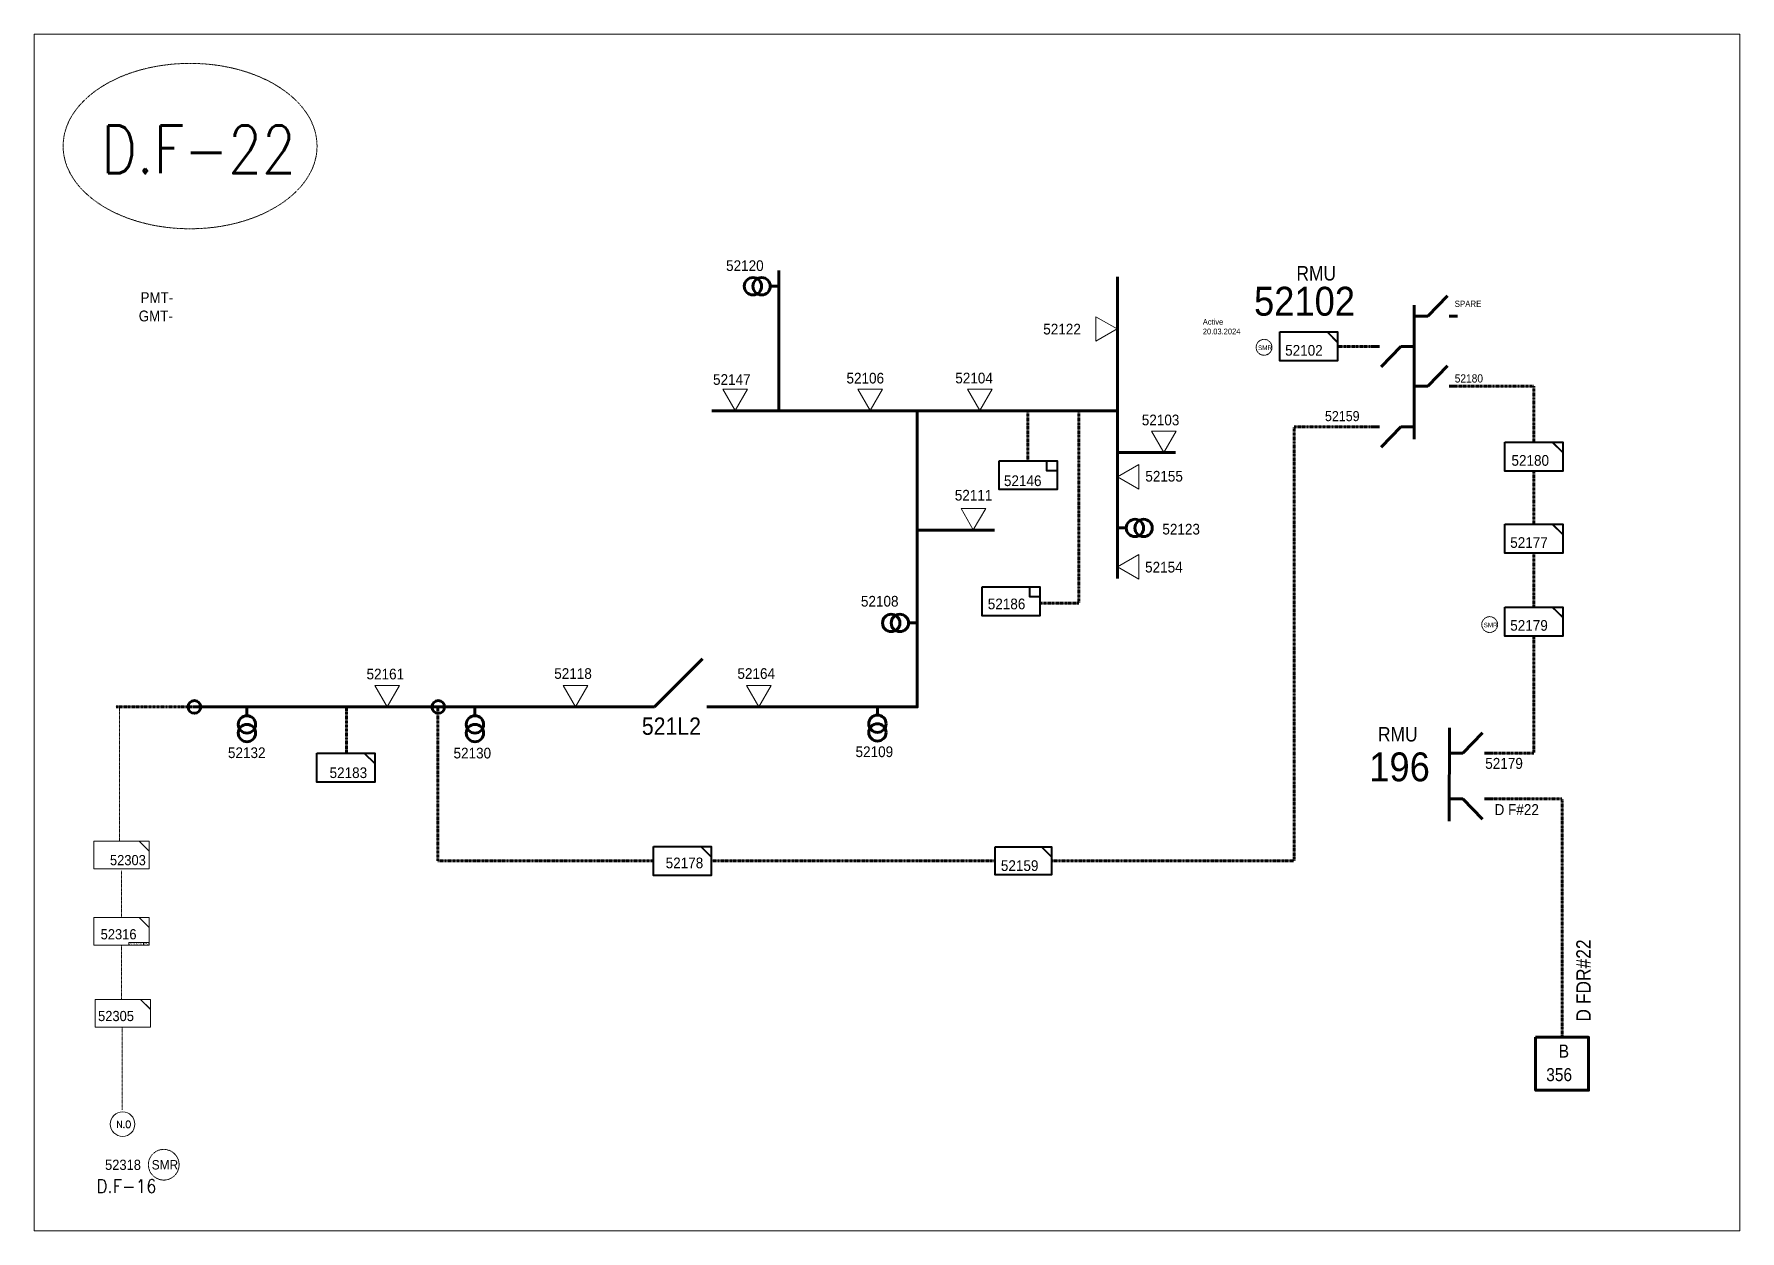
# Model space of a CAD drawing. Header units: metres. Extents: x 65984 to 144644, y -19036 to 23726.
# Drawn here: x 84383 to 85775, y -9388 to -8412 of the extents above; entities that cross this region are included whole.
import ezdxf
from ezdxf.enums import TextEntityAlignment as Align

# ---------------------------------------------------------------- set-up
doc = ezdxf.new("R2010")
doc.units = ezdxf.units.M
doc.header["$MEASUREMENT"] = 0
doc.linetypes.add('DGN Style 3', pattern=[0.013877, 0, -0.013877])
doc.layers.get('0').update_dxf_attribs({"color": 95, "lineweight": 40})
for name, color, linetype, lineweight in [('ABS', 7, 'Continuous', 40), ('CONTRACTOR NAME', 95, 'Continuous', 40), ('d_eos', 111, 'Continuous', 40), ('d_eos no', 121, 'Continuous', 40), ('d_fco text', 95, 'Continuous', 40), ('d_oh branch', 94, 'Continuous', 40), ('d_switch', 95, 'Continuous', 40), ('d_tf', 1, 'Continuous', 40), ('d_tf no', 6, 'Continuous', 40), ('d_ug cable', 95, 'Continuous', 40), ('d_ug tf', 1, 'Continuous', 40), ('FDR  2  05', 154, 'Continuous', 40), ('fedr no', 95, 'Continuous', 40), ('GRID STATION  04', 7, 'Continuous', 40), ('Level 37', 7, 'Continuous', 0), ('O H MAIN FEEDER', 4, 'Continuous', 100), ('SW N O', 114, 'Continuous', 30)]:
    doc.layers.add(name, color=color, linetype=linetype, lineweight=lineweight)
doc.styles.add('NASKHF', font='naskhf.shx', dxfattribs={"height": 8})
doc.styles.add('Style-Arial', font='arial.ttf')
doc.styles.add('Style-ENGINEERING', font='ENGINEERING.shx')
doc.styles.add('Style-msdefault', font='msdefault.shx')
doc.styles.add('Style-STANDARD', font='STANDARD.shx')

msp = doc.modelspace()

# ---------------------------------------------------------------- texts
at = {"layer": 'CONTRACTOR NAME', "color": 5, "lineweight": 13, "style": 'Style-msdefault', "width": 0.945946}
for s, height, p in [('2016.12.12', 1.54, (84461, -9153.2)), ('FSC', 1.29, (84473.5, -9153.4))]:
    msp.add_text(s, height=height, dxfattribs=at).set_placement(p, align=Align.TOP_LEFT)
at = {"layer": 'd_eos no', "color": 7, "linetype": 'Continuous', "lineweight": 13, "style": 'Style-Arial', "width": 0.88}
for s, p in [('PMT-', (84470.2, -8622.3)), ('GMT-', (84468.7, -8637.3))]:
    msp.add_text(s, height=8.84, dxfattribs=at).set_placement(p, align=Align.TOP_LEFT)
at = {"layer": 'd_eos no', "color": 121, "linetype": 'Continuous', "lineweight": 140, "style": 'Style-Arial', "width": 0.9}
msp.add_text('52102', height=23.58, dxfattribs=at).set_placement((85378.9, -8617.9), align=Align.TOP_LEFT)
at = {"layer": 'd_eos no', "color": 7, "linetype": 'Continuous', "lineweight": 140, "style": 'Style-Arial', "width": 0.9}
msp.add_text('196', height=23.58, rotation=359.9925, dxfattribs=at).set_placement((85522.4, -8997.8), align=Align.TOP_RIGHT)
at = {"layer": 'd_fco text', "color": 7, "linetype": 'Continuous', "lineweight": 80, "style": 'Style-msdefault', "width": 0.916667}
msp.add_text('521L2', height=14.15, dxfattribs=at).set_placement((84879.3, -8969.3), align=Align.TOP_LEFT)
at = {"layer": 'd_switch', "color": 7, "linetype": 'Continuous', "lineweight": 30, "style": 'Style-ENGINEERING', "width": 0.921053}
msp.add_text('52179', height=8.96, rotation=359.9925, dxfattribs=at).set_placement((85598.3, -9002.3), align=Align.TOP_RIGHT)
msp.add_text('D F#22', height=8.96, dxfattribs=at).set_placement((85575.2, -9040), align=Align.TOP_LEFT)
at = {"layer": 'd_tf no', "color": 5, "linetype": 'Continuous', "lineweight": 40, "style": 'Style-msdefault', "width": 0.945946}
for s, p in [('52120', (84978.7, -8596.3)), ('52183', (84655.1, -9010)), ('52178', (84929.4, -9083.6))]:
    msp.add_text(s, height=8.72, dxfattribs=at).set_placement(p, align=Align.TOP_RIGHT)
at = {"layer": 'd_tf no', "color": 7, "linetype": 'Continuous', "lineweight": 40, "style": 'Style-ENGINEERING', "width": 0.921053}
for s, height, p in [('SPARE', 5.21, (85542.7, -8629.2)), ('52180', 6.74, (85542.7, -8689.3)), ('52159', 8.25, (85436.8, -8719.3))]:
    msp.add_text(s, height=height, dxfattribs=at).set_placement(p, align=Align.TOP_LEFT)
at = {"layer": 'd_tf no', "color": 5, "linetype": 'Continuous', "lineweight": 40, "style": 'Style-msdefault', "width": 0.945946}
for s, p in [('52122', (85206.9, -8648.1)), ('52147', (84937.4, -8689.2)), ('52106', (85046.3, -8688.1)), ('52104', (85135.1, -8688)), ('52103', (85287.3, -8722.2)), ('52180', (85589, -8755.2)), ('52155', (85290.2, -8768.1)), ('52111', (85134.7, -8783.6)), ('52146', (85174.8, -8771.8)), ('52123', (85304.1, -8811.3)), ('52177', (85588, -8822.2)), ('52154', (85290, -8842.3)), ('52108', (85058.1, -8870.1)), ('52186', (85161.6, -8872.3)), ('52161', (84654.6, -8929.5)), ('52118', (84807.8, -8929.1)), ('52164', (84957.3, -8929.1)), ('52109', (85053.7, -8992.9)), ('52132', (84541.5, -8993.7)), ('52130', (84725.6, -8994)), ('52159', (85172.3, -9085.8))]:
    msp.add_text(s, height=8.72, dxfattribs=at).set_placement(p, align=Align.TOP_LEFT)
at = {"layer": 'd_tf no', "color": 1, "linetype": 'Continuous', "lineweight": 40, "style": 'Style-msdefault', "width": 0.945946}
for height, p in [(3.73, (85382.2, -8665.8)), (3.73, (85566.3, -8892)), (7.67, (84479.3, -9330.4))]:
    msp.add_text('SMR', height=height, dxfattribs=at).set_placement(p, align=Align.TOP_LEFT)
at = {"layer": 'd_tf no', "color": 121, "linetype": 'Continuous', "lineweight": 40, "style": 'Style-msdefault', "width": 0.945946}
msp.add_text('52102', height=8.72, dxfattribs=at).set_placement((85404.3, -8665.4), align=Align.TOP_LEFT)
at = {"layer": 'd_tf no', "color": 2, "linetype": 'Continuous', "lineweight": 40, "style": 'Style-msdefault', "width": 0.945946}
msp.add_text('52179', height=8.72, dxfattribs=at).set_placement((85588, -8889.8), align=Align.TOP_LEFT)
at = {"layer": 'd_tf no', "color": 5, "linetype": 'Continuous', "lineweight": 13, "style": 'Style-msdefault', "width": 0.945946}
msp.add_text('52303', height=8.33, dxfattribs=at).set_placement((84474.5, -9081.5), align=Align.TOP_RIGHT)
for s, p in [('52316', (84437.6, -9142)), ('52305', (84435.5, -9208.7))]:
    msp.add_text(s, height=8.33, dxfattribs=at).set_placement(p, align=Align.TOP_LEFT)
at = {"layer": 'd_tf no', "color": 2, "linetype": 'Continuous', "lineweight": 13, "style": 'Style-msdefault', "width": 0.945946}
msp.add_text('52318', height=8.33, dxfattribs=at).set_placement((84441.2, -9330.1), align=Align.TOP_LEFT)
at = {"layer": 'd_tf no', "color": 121, "linetype": 'Continuous', "lineweight": 40, "insert": (85337.1, -8644.2), "char_height": 4.696, "attachment_point": 1, "style": 'NASKHF'}
msp.add_mtext('\\Fmsdefault;\\H1x;\\W0.945946;Active\\P20.03.2024', dxfattribs=at)
at = {"layer": 'fedr no', "color": 6, "linetype": 'Continuous', "lineweight": 13, "style": 'Style-STANDARD', "width": 0.909091}
msp.add_text('D.F-22', height=38.87, dxfattribs=at).set_placement((84517.5, -8505.8), align=Align.MIDDLE_CENTER)
at = {"layer": 'fedr no', "color": 2, "linetype": 'Continuous', "lineweight": 40, "insert": (84458.7, -9351.7), "char_height": 10.93, "attachment_point": 5, "style": 'Style-STANDARD'}
msp.add_mtext('D.F-16', dxfattribs=at)
at = {"layer": 'GRID STATION  04', "color": 7, "linetype": 'Continuous', "lineweight": 70, "style": 'Style-msdefault', "width": 0.9}
msp.add_text('D FDR#22', height=11.79, rotation=90, dxfattribs=at).set_placement((85641.9, -9217.4), align=Align.TOP_LEFT)
at = {"layer": 'GRID STATION  04', "color": 5, "linetype": 'Continuous', "lineweight": 70, "style": 'Style-msdefault', "width": 0.888889}
for s, height, p in [('B', 10.6, (85627.6, -9236.2)), ('356', 10.61, (85617.4, -9255.4))]:
    msp.add_text(s, height=height, dxfattribs=at).set_placement(p, align=Align.TOP_LEFT)
at = {"layer": 'Level 37', "color": 2, "linetype": 'Continuous', "lineweight": 80, "style": 'Style-msdefault', "width": 0.9}
msp.add_text('RMU', height=11.79, dxfattribs=at).set_placement((85413.5, -8601), align=Align.TOP_LEFT)
at = {"layer": 'Level 37', "color": 7, "linetype": 'Continuous', "lineweight": 80, "style": 'Style-msdefault', "width": 0.9}
msp.add_text('RMU', height=11.79, rotation=359.9925, dxfattribs=at).set_placement((85512.4, -8977.1), align=Align.TOP_RIGHT)

# ---------------------------------------------------------------- blocks, each defined once
blk = doc.blocks.new('TF_8')
at = {"color": 0, "linetype": 'ByBlock', "lineweight": -2}
blk.add_line((6.3, 4.95), (9.9, 1.35), dxfattribs=at)
blk.add_3dface([(-10.1, 4.95), (9.9, 4.95), (9.9, -5.05), (-10.1, -5.05)], dxfattribs=at)
blk = doc.blocks.new('TFU_155')
at = {"layer": 'd_tf', "color": 5, "linetype": 'Continuous', "lineweight": 70, "ltscale": 0.000921665}
blk.add_line((0, 10), (0, 0), dxfattribs=at)
for centre in [(0, 30), (0, 20)]:
    blk.add_circle(centre, 10, dxfattribs=at)
blk = doc.blocks.new('*U1365')
at = {"layer": 'ABS', "color": 7, "linetype": 'Continuous', "lineweight": 140, "ltscale": 0.581442}
for p, q in [((-8.32, 9.06), (-8.32, 16.62)), ((-8.32, 9.06), (8.3, -7.56)), ((-8.32, -16.6), (-8.32, -9.05))]:
    blk.add_line(p, q, dxfattribs=at)
blk = doc.blocks.new('TF3')
at = {"color": 0, "linetype": 'ByBlock', "lineweight": -2}
for p, q in [((11.3, 9), (18.3, 9)), ((18.3, 9), (18.3, 2))]:
    blk.add_line(p, q, dxfattribs=at)
at = {"color": 0, "linetype": 'ByBlock', "lineweight": -2, "flags": 128}
blk.add_lwpolyline([(18.3, 2), (11.3, 2), (11.3, 9)], dxfattribs=at)
at = {"color": 0, "linetype": 'ByBlock', "lineweight": -2}
blk.add_3dface([(-21.7, 9), (18.3, 9), (18.3, -11), (-21.7, -11)], dxfattribs=at)
blk = doc.blocks.new('*U2274')
at = {"layer": 'd_ug tf', "color": 5, "linetype": 'Continuous', "lineweight": 40, "flags": 128}
blk.add_lwpolyline([(11.46, 1.66), (7.33, 5.73), (11.47, 5.73)], close=True, dxfattribs=at)
at = {"layer": 'd_ug tf', "color": 5, "linetype": 'Continuous', "lineweight": 40, "xscale": 1.147979204721027, "yscale": 1.147979204721027, "zscale": 0.3630735559045985, "rotation": 359.9999999999999}
blk.add_blockref('TF_8', (0.1, 0.04), dxfattribs=at)
blk = doc.blocks.new('*U3227')
at = {"layer": 'd_ug tf', "color": 2, "linetype": 'Continuous', "lineweight": 40, "flags": 128}
blk.add_lwpolyline([(11.46, 1.66), (7.33, 5.73), (11.47, 5.73)], close=True, dxfattribs=at)
at = {"layer": 'd_ug tf', "color": 2, "linetype": 'Continuous', "lineweight": 40, "xscale": 1.147979204721027, "yscale": 1.147979204721027, "zscale": 0.3630735559045986, "rotation": 359.9999999999999}
blk.add_blockref('TF_8', (0.1, 0.04), dxfattribs=at)
blk = doc.blocks.new('*U2221')
at = {"layer": 'd_ug tf', "color": 2, "linetype": 'Continuous', "lineweight": 40, "flags": 128}
blk.add_lwpolyline([(11.46, 1.66), (7.33, 5.73), (11.47, 5.73)], close=True, dxfattribs=at)
at = {"layer": 'd_ug tf', "color": 2, "linetype": 'Continuous', "lineweight": 40, "xscale": 1.147979204721027, "yscale": 1.147979204721027, "zscale": 0.3630735559045985, "rotation": 359.9999999999999}
blk.add_blockref('TF_8', (0.1, 0.04), dxfattribs=at)
blk = doc.blocks.new('*U3580')
at = {"layer": 'd_ug tf', "color": 5, "linetype": 'Continuous', "lineweight": 13, "flags": 128}
blk.add_lwpolyline([(11.46, 1.66), (7.33, 5.73), (11.47, 5.73)], close=True, dxfattribs=at)
at = {"layer": 'd_ug tf', "color": 5, "linetype": 'Continuous', "lineweight": 13, "xscale": 1.147979204721027, "yscale": 1.147979204721027, "zscale": 0.3630735559045986, "rotation": 359.9999999999999}
blk.add_blockref('TF_8', (0.1, 0.04), dxfattribs=at)
blk = doc.blocks.new('*U1430')
at = {"layer": 'SW N O', "color": 3, "lineweight": 13}
blk.add_circle((0, 0), 16.8, dxfattribs=at)
at = {"layer": 'SW N O', "color": 3, "lineweight": 13, "style": 'Style-STANDARD'}
blk.add_text('N.O', height=9.6, dxfattribs=at).set_placement((1.7, -0.2), align=Align.MIDDLE_CENTER)

# ---------------------------------------------------------------- linework, layer by layer
at = {"layer": 'CONTRACTOR NAME', "color": 5, "lineweight": 13, "ltscale": 0.498271, "flags": 128}
for points in [[(84472.7, -9155.1), (84460.5, -9155.1), (84460.5, -9152.9), (84472.7, -9152.9)], [(84477.2, -9155.1), (84472.7, -9155.1), (84472.7, -9152.9), (84477.2, -9152.9)]]:
    msp.add_lwpolyline(points, close=True, dxfattribs=at)
at = {"layer": 'd_eos', "color": 2, "linetype": 'Continuous', "lineweight": 211, "ltscale": 1.505175}
for p, q in [((85520.7, -8641.9), (85536.7, -8625.4)), ((85509.7, -8632.8), (85509.7, -8742.1)), ((85509.7, -8641.9), (85520.7, -8641.9)), ((85481.2, -8666.5), (85474.5, -8666.5)), ((85498.7, -8666.6), (85482.7, -8683.1)), ((85509.7, -8666.6), (85498.7, -8666.6)), ((85520.7, -8698.9), (85536.7, -8682.3)), ((85509.7, -8698.9), (85520.7, -8698.9)), ((85481.2, -8732.3), (85474.5, -8732.3)), ((85498.7, -8732.3), (85482.7, -8748.8)), ((85509.7, -8732.3), (85498.7, -8732.3))]:
    msp.add_line(p, q, dxfattribs=at)
at = {"layer": 'd_eos', "color": 7, "linetype": 'Continuous', "lineweight": 211, "ltscale": 1.505175}
for p, q in [((85538.2, -8641.9), (85544.9, -8641.9)), ((85538.2, -8698.9), (85544.9, -8698.9)), ((85538.3, -9054), (85538.4, -8977.7)), ((85549.3, -8998.3), (85565.3, -8981.8)), ((85538.4, -8998.3), (85549.3, -8998.3)), ((85566.9, -8998.3), (85573.5, -8998.3)), ((85538.3, -9035.7), (85549.3, -9035.7)), ((85549.3, -9035.7), (85565.3, -9052.2)), ((85566.9, -9035.7), (85573.5, -9035.7))]:
    msp.add_line(p, q, dxfattribs=at)
at = {"layer": 'd_oh branch', "color": 5, "linetype": 'Continuous', "lineweight": 100}
for p, q in [((84991.2, -8719), (84991.2, -8604.5)), ((85267.6, -8855.8), (85267.6, -8609.8)), ((85267.8, -8753.2), (85314.9, -8753.2)), ((85103, -8816.4), (85167.1, -8816.4))]:
    msp.add_line(p, q, dxfattribs=at)
at = {"layer": 'd_oh branch', "color": 5, "linetype": 'Continuous', "lineweight": 100, "flags": 128}
for points in [[(85267.6, -8719), (84936.5, -8719)], [(85104, -8719), (85104, -8960.7), (84946, -8960.7)]]:
    msp.add_lwpolyline(points, dxfattribs=at)
at = {"layer": 'd_tf', "color": 5, "linetype": 'Continuous', "lineweight": 0, "ltscale": 0.001006, "flags": 128}
for points in [[(85249.7, -8662.4), (85249.7, -8642.3), (85267.1, -8652.3)], [(84945.5, -8701.5), (84965.6, -8701.5), (84955.5, -8718.9)], [(85055.6, -8701.5), (85075.7, -8701.5), (85065.7, -8718.9)], [(85145.1, -8701.5), (85165.2, -8701.5), (85155.2, -8718.9)], [(85295.3, -8735.7), (85315.5, -8735.7), (85305.4, -8753.2)], [(85285, -8762.9), (85285, -8783.1), (85267.6, -8773)], [(85139.8, -8798.9), (85159.9, -8798.9), (85149.8, -8816.3)], [(85285, -8836.4), (85285, -8856.5), (85267.6, -8846.5)], [(84661.3, -8943.3), (84681.4, -8943.3), (84671.4, -8960.7)], [(84815.1, -8943.3), (84835.2, -8943.3), (84825.1, -8960.7)], [(84964.6, -8943.3), (84984.8, -8943.3), (84974.7, -8960.7)]]:
    msp.add_lwpolyline(points, close=True, dxfattribs=at)
at = {"layer": 'd_ug cable', "color": 5, "linetype": 'DGN Style 3', "lineweight": 106}
for p, q in [((85194.3, -8759.8), (85194.3, -8719.8)), ((85236, -8876), (85236, -8719.8)), ((85607.2, -8768.2), (85607.2, -8811.6)), ((85607.2, -8835.2), (85607.2, -8879.2)), ((85236, -8876), (85204.5, -8876)), ((84935.9, -9086.3), (85167.7, -9086.3))]:
    msp.add_line(p, q, dxfattribs=at)
at = {"layer": 'd_ug cable', "color": 5, "linetype": 'DGN Style 3', "lineweight": 158}
msp.add_line((84513.5, -8960.7), (84450, -8960.7), dxfattribs=at)
at = {"layer": 'd_ug cable', "color": 5, "linetype": 'DGN Style 3', "lineweight": 13}
msp.add_line((84452.9, -9069.6), (84452.9, -8960.5), dxfattribs=at)
at = {"layer": 'd_ug cable', "color": 5, "linetype": 'DGN Style 3', "lineweight": 100}
msp.add_line((84638.3, -8960.7), (84638.3, -8998.4), dxfattribs=at)
at = {"layer": 'd_ug cable', "color": 5, "linetype": 'DGN Style 3', "lineweight": 106, "flags": 128}
for points in [[(85474.5, -8666.5), (85447.1, -8666.5)], [(85607.2, -8744.6), (85607.2, -8698.9), (85544.9, -8698.9)], [(85474.5, -8732.3), (85411.8, -8732.3), (85411.8, -9086.3), (85213.5, -9086.3)], [(85573.5, -8998.3), (85607.2, -8998.3), (85607.2, -8902.8)], [(84712.7, -8960.7), (84712.7, -9086.3), (84888.7, -9086.3)], [(85573.5, -9035.7), (85630.3, -9035.7), (85630.3, -9230.2)]]:
    msp.add_lwpolyline(points, dxfattribs=at)
at = {"layer": 'd_ug cable', "color": 5, "linetype": 'DGN Style 3', "lineweight": 13, "flags": 128}
for points in [[(84454.7, -9094.5), (84454.7, -9132.6)], [(84454.7, -9155.1), (84454.7, -9199.1)], [(84455.2, -9221.6), (84455.2, -9289.4)]]:
    msp.add_lwpolyline(points, dxfattribs=at)
at = {"layer": 'd_ug cable', "color": 2, "linetype": 'DGN Style 3', "lineweight": 13}
for centre, radius in [((85387.1, -8667.3), 6.46), ((85571.2, -8893.5), 6.46), ((84489.1, -9334.2), 12.5)]:
    msp.add_circle(centre, radius, dxfattribs=at)
at = {"layer": 'FDR  2  05', "color": 5, "linetype": 'Continuous', "lineweight": 100, "flags": 128}
msp.add_lwpolyline([(84875.6, -8960.7), (84513.5, -8960.7)], dxfattribs=at)
at = {"layer": 'fedr no', "color": 82, "linetype": 'DGN Style 3', "lineweight": 13, "true_color": 0x1dc70e}
msp.add_ellipse((84510.6, -8503.1), major_axis=(103.6, 0), ratio=0.651175, dxfattribs=at)
at = {"layer": 'GRID STATION  04', "color": 5, "linetype": 'Continuous', "lineweight": 70, "ltscale": 1.388671, "flags": 128}
msp.add_lwpolyline([(85608.7, -9230.2), (85608.7, -9273.5), (85652, -9273.5), (85652, -9230.2)], close=True, dxfattribs=at)
at = {"layer": 'O H MAIN FEEDER', "color": 140, "lineweight": 13, "ltscale": 0.498271, "flags": 128}
msp.add_lwpolyline([(84383.3, -8411.8), (85775.4, -8411.8), (85775.4, -9388.2), (84383.3, -9388.2)], close=True, dxfattribs=at)
at = {"layer": 'O H MAIN FEEDER', "color": 5, "lineweight": 211, "ltscale": 1.151399}
for centre in [(84514.1, -8960.7), (84713.1, -8960.7)]:
    msp.add_circle(centre, 5.2, dxfattribs=at)

# ---------------------------------------------------------------- block references
at = {"layer": 'ABS', "color": 7, "linetype": 'Continuous', "lineweight": 140, "ltscale": 0.581442, "xscale": 2.357947691000002, "yscale": 2.357947691000002, "zscale": 2.357947691000002, "rotation": 90.00000000000001}
msp.add_blockref('*U1365', (84910.9, -8941.1), dxfattribs=at)
at = {"layer": 'd_tf', "color": 5, "linetype": 'Continuous', "lineweight": 70, "ltscale": 0.000921665, "xscale": 0.7073843073000006, "yscale": 0.7073843073000006, "zscale": 0.7073843073000006}
for p, rotation in [((84991.2, -8617.5), 89.99999999999984), ((85267.6, -8814.7), 269.9999999999998), ((85104, -8892.2), 89.99999999999984), ((84557, -8960.8), 179.9999999999999), ((84743.1, -8960.8), 179.9999999999999), ((85071.6, -8960.3), 179.9999999999999)]:
    msp.add_blockref('TFU_155', p, dxfattribs=dict(at, rotation=rotation))
at = {"layer": 'd_ug tf', "color": 2, "linetype": 'Continuous', "lineweight": 40, "xscale": 2.054941699667687, "yscale": 2.054941699667687, "zscale": 2.054941699667687}
for name, p in [('*U2221', (85423.5, -8666.5)), ('*U3227', (85607.3, -8891))]:
    msp.add_blockref(name, p, dxfattribs=at)
at = {"layer": 'd_ug tf', "color": 5, "linetype": 'Continuous', "lineweight": 40}
for name, p, xscale, yscale, zscale in [('*U2274', (85607.3, -8756.4), 2.054941699667687, 2.054941699667687, 2.054941699667687), ('*U2274', (85607.3, -8823.3), 2.054941699667687, 2.054941699667687, 2.054941699667687), ('*U2274', (84637.7, -9010.2), 2.054941699667687, 2.054941699667687, 2.054941699667687), ('*U2274', (84912.3, -9086.3), 2.054941699667687, 2.054941699667687, 2.054941699667687), ('TF_8', (85190.9, -9086.2), 2.289867085591318, 2.289867085591318, 0.7460949900749867)]:
    msp.add_blockref(name, p, dxfattribs=dict(at, xscale=xscale, yscale=yscale, zscale=zscale))
at = {"layer": 'd_ug tf', "color": 5, "linetype": 'Continuous', "lineweight": 40, "xscale": 1.179213213183011, "yscale": 1.179213213183011, "zscale": 0.2274097529748557, "rotation": 359.9999999999999}
for p in [(85196.6, -8770.4), (85182.6, -8873.3)]:
    msp.add_blockref('TF3', p, dxfattribs=at)
at = {"layer": 'd_ug tf', "color": 5, "linetype": 'Continuous', "lineweight": 13, "xscale": 1.960865731627586, "yscale": 1.960865731627586, "zscale": 1.960865731627586}
for p in [(84454.6, -9081.5), (84454.7, -9143.8), (84455.8, -9210.6)]:
    msp.add_blockref('*U3580', p, dxfattribs=at)
at = {"layer": 'SW N O', "color": 3, "lineweight": 13, "xscale": 0.5955174737175104, "yscale": 0.5955174737175104, "zscale": 0.5955174737175104}
msp.add_blockref('*U1430', (84455.5, -9301.1), dxfattribs=at)

msp.set_redraw_order([(e.dxf.handle, doc.entitydb.next_handle()) for e in msp.query("TEXT MTEXT ATTDEF DIMENSION ARC_DIMENSION")])  # texts and dimensions are drawn at this point

doc.saveas('drawing.dxf')
